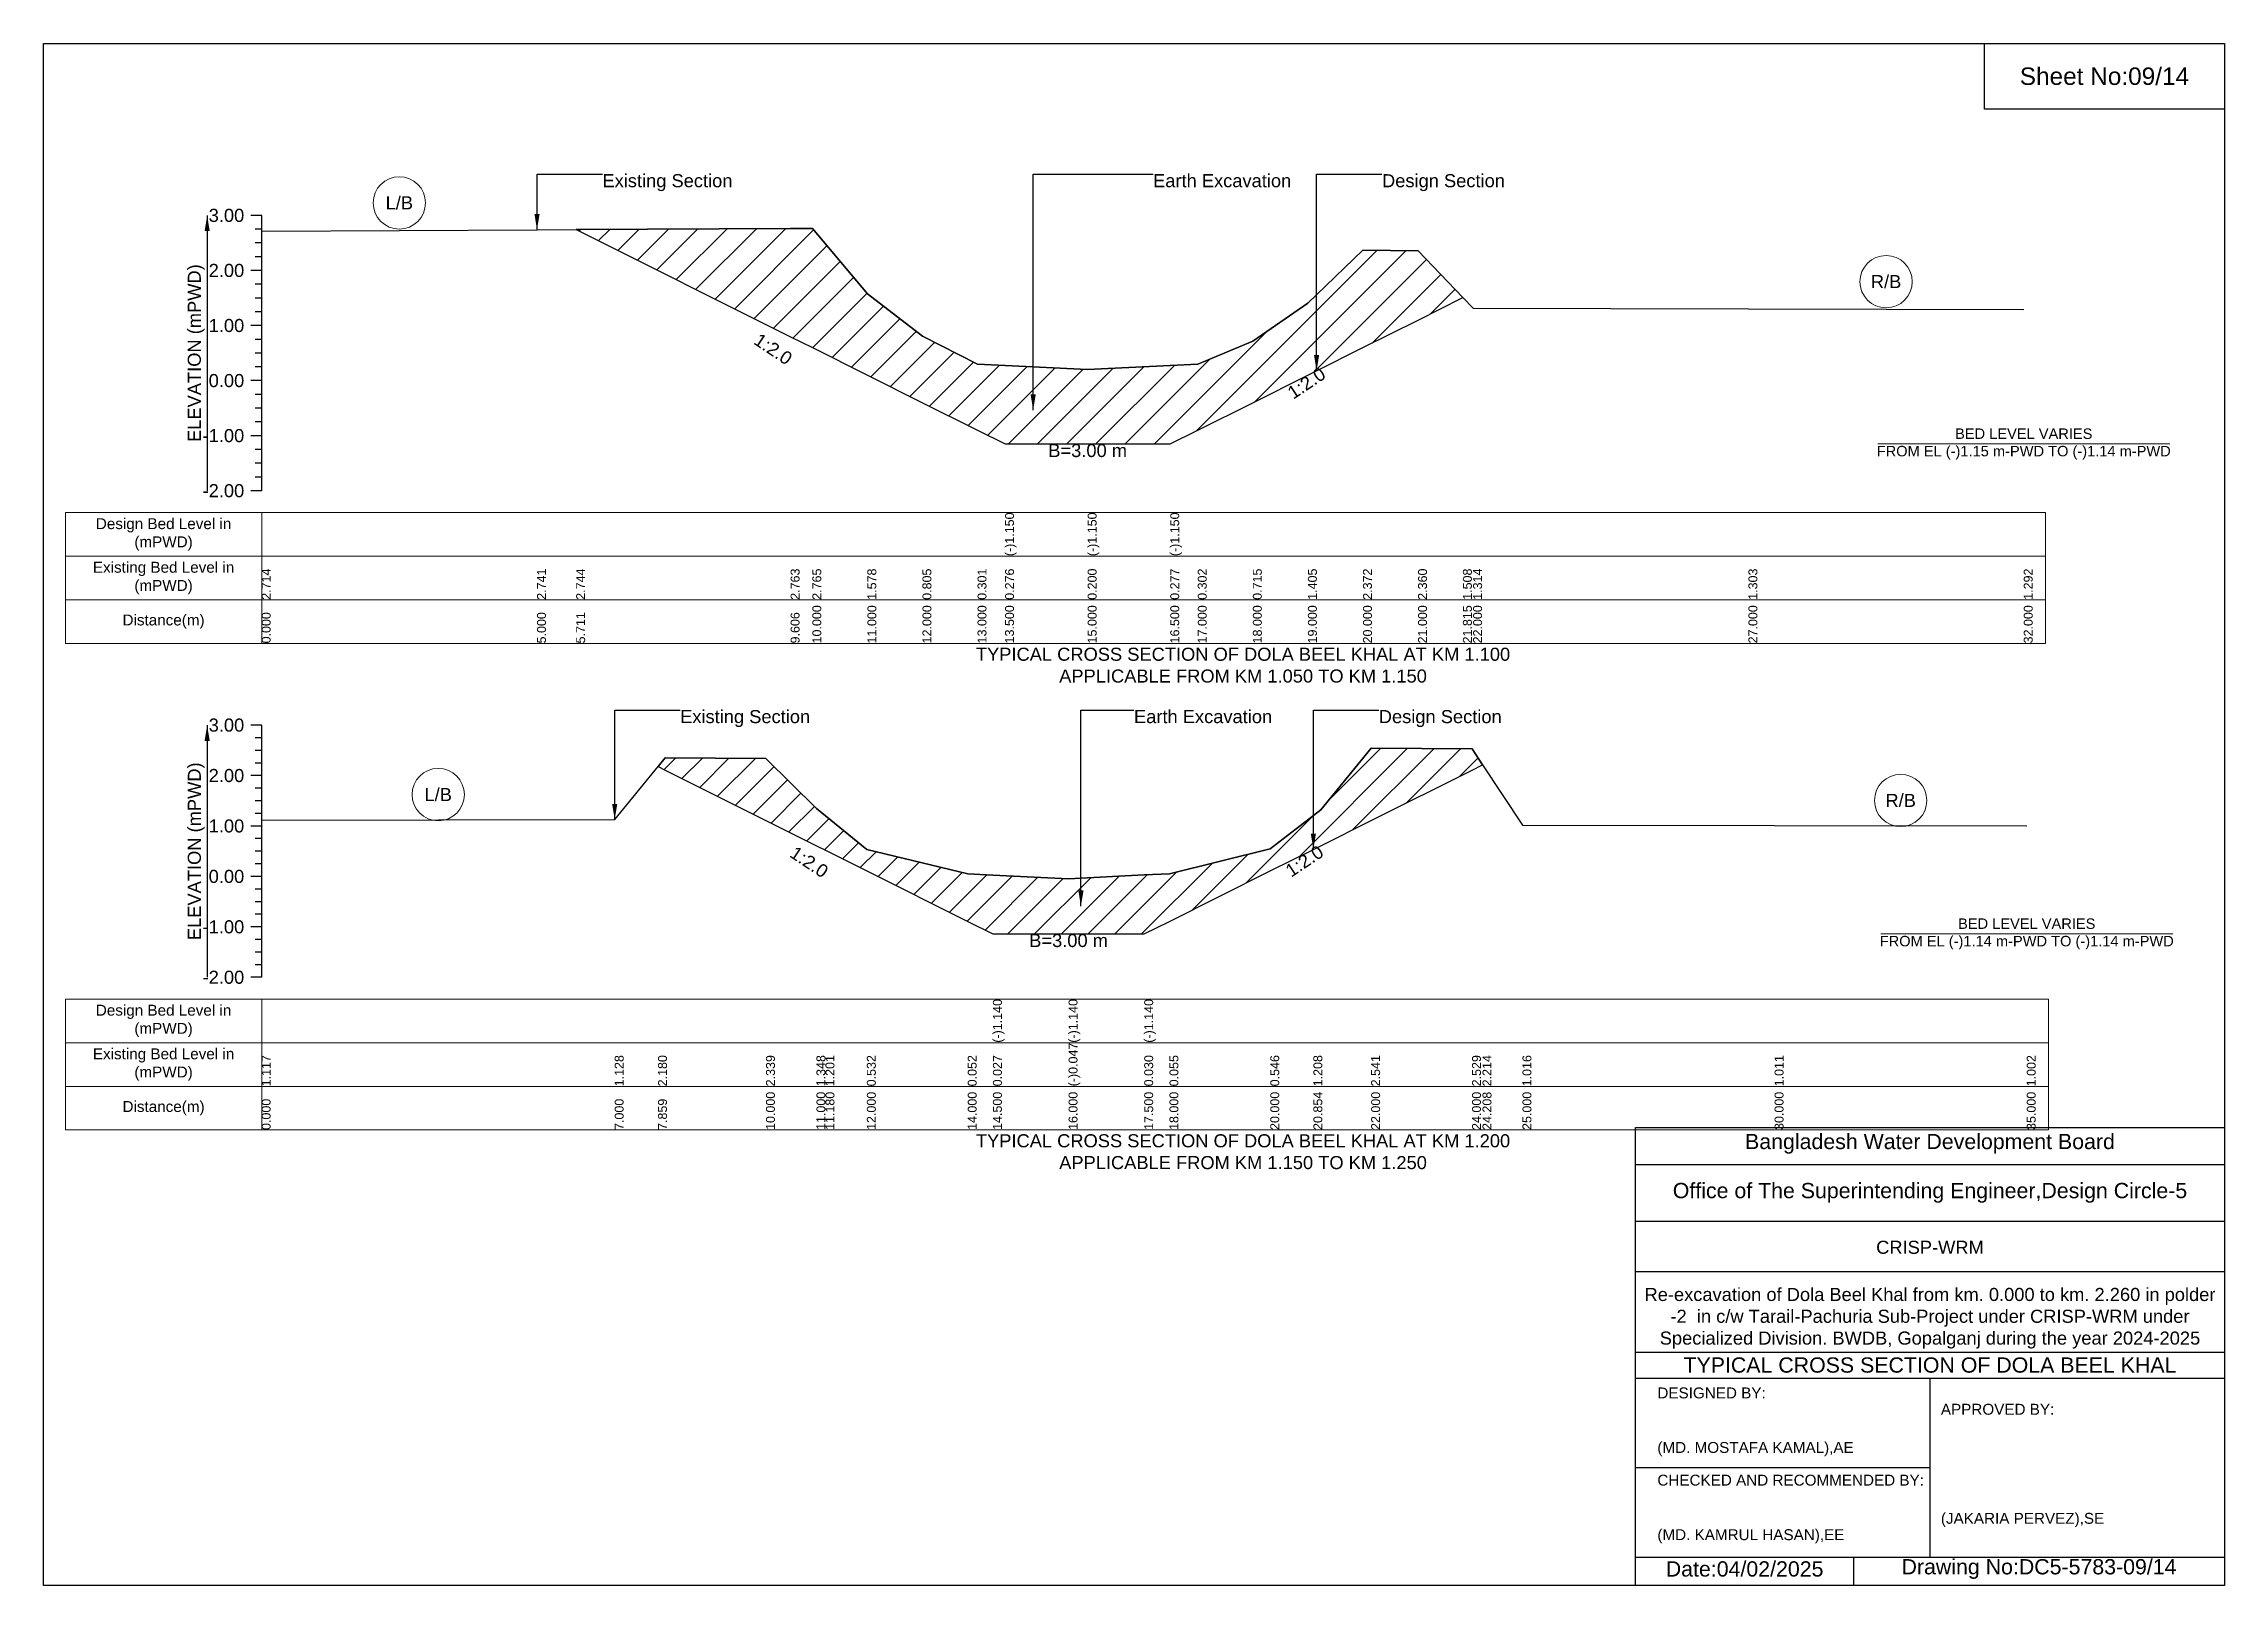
# Model space of a CAD drawing. Header units: inches. Extents: x 91000 to 258000, y -12753 to 0.
# Drawn here: x 180000 to 188000, y -5656 to 0 of the extents above; entities that cross this region are included whole.
import ezdxf

# ---------------------------------------------------------------- set-up
doc = ezdxf.new("R2010")
doc.units = ezdxf.units.IN
doc.header["$LTSCALE"] = 7
doc.header["$MEASUREMENT"] = 0
for name, color, linetype, lineweight in [('Cross section Data Border', 7, 'Continuous', 9), ('Cross Section Labels', 7, 'Continuous', 9), ('Existing_Bed_Level for Xsection', 7, 'Continuous', 25)]:
    doc.layers.add(name, color=color, linetype=linetype, lineweight=lineweight)
doc.styles.get("Standard").update_dxf_attribs({"font": 'arial.ttf'})
doc.dimstyles.get("Standard").update_dxf_attribs({"dimtxt": 0.18, "dimasz": 0.18, "dimexe": 0.18, "dimexo": 0.0625, "dimgap": 0.09, "dimtad": 0, "dimtih": 1, "dimtoh": 1, "dimdec": 4, "dimzin": 0, "dimdsep": 46, "dimtxsty": 'Standard', "dimcen": 0.09, "dimadec": 0, "dimazin": 0, "dimtfac": 1, "dimtdec": 4, "dimtofl": 0, "dimtmove": 0, "dimatfit": 3, "dimfxl": 1, "dimtolj": 1, "dimtzin": 0, "dimarcsym": 0})

msp = doc.modelspace()

# ---------------------------------------------------------------- texts
at = {"attachment_point": 5}
for s, insert, char_height in [('Sheet No:09/14', (187560, -120), 64), ('Bangladesh Water Development Board', (186920, -4036), 56), ('Office of The Superintending Engineer,Design Circle-5', (186920, -4216), 56)]:
    msp.add_mtext(s, dxfattribs=dict(at, insert=insert, char_height=char_height))
for s, insert, char_height, width, attachment_point in [('CRISP-WRM', (186920, -4416), 48, 2240, 5), ('Re-excavation of Dola Beel Khal from km. 0.000 to km. 2.260 in polder -2  in c/w Tarail-Pachuria Sub-Project under CRISP-WRM under Specialized Division. BWDB, Gopalganj during the year 2024-2025', (186920, -4676), 48, 2160, 5), ('TYPICAL CROSS SECTION OF DOLA BEEL KHAL', (186920, -4848), 56, 2240, 5), ('DESIGNED BY:^J^J^J(MD. MOSTAFA KAMAL),AE', (185920, -5056), 40, 1120, 4), ('APPROVED BY:^J^J^J^J^J^J(JAKARIA PERVEZ),SE', (186960, -5216), 40, 1120, 4), ('CHECKED AND RECOMMENDED BY:^J^J^J(MD. KAMRUL HASAN),EE', (185920, -5376), 40, 1120, 4), ('Date:04/02/2025', (186240, -5596), 56, 1120, 5), ('Drawing No:DC5-5783-09/14', (187320, -5596), 56, 1760, 5)]:
    msp.add_mtext(s, dxfattribs=dict(insert=insert, char_height=char_height, width=width, attachment_point=attachment_point))
at = {"layer": 'Cross section Data Border', "char_height": 40, "width": 640, "attachment_point": 5}
for s, insert in [('Design Bed Level in (mPWD)', (180440, -1800.4)), ('Existing Bed Level in (mPWD)', (180440, -1960.4)), ('Distance(m)', (180440, -2120.4)), ('Design Bed Level in (mPWD)', (180440, -3585.3)), ('Existing Bed Level in (mPWD)', (180440, -3745.3)), ('Distance(m)', (180440, -3905.3))]:
    msp.add_mtext(s, dxfattribs=dict(at, insert=insert))
at = {"layer": 'Cross Section Labels'}
for s, insert, char_height, attachment_point in [('Existing Section', (182050, -478.9), 48, 1), ('Earth Excavation', (184070, -478.9), 48, 1), ('Design Section', (184909.8, -478.9), 48, 1), ('L/B', (181305, -584.4), 48, 5), ('R/B', (186759, -873.3), 48, 5), ('BED LEVEL VARIES ^JFROM EL (-)1.15 m-PWD TO (-)1.14 m-PWD', (187264, -1468.7), 38.4, 5), ('B=3.00 m', (183830, -1468.7), 48, 2), ('TYPICAL CROSS SECTION OF DOLA BEEL KHAL AT KM 1.100^JAPPLICABLE FROM KM 1.050 TO KM 1.150', (184400, -2280.4), 48, 5), ('Existing Section', (182335, -2444.8), 48, 1), ('Earth Excavation', (184000, -2444.8), 48, 1), ('Design Section', (184898, -2444.8), 48, 1), ('L/B', (181447.5, -2755.1), 48, 5), ('R/B', (186812.5, -2776.6), 48, 5), ('B=3.00 m', (183760, -3266.2), 48, 2), ('BED LEVEL VARIES ^JFROM EL (-)1.14 m-PWD TO (-)1.14 m-PWD', (187275, -3266.2), 38.4, 5), ('TYPICAL CROSS SECTION OF DOLA BEEL KHAL AT KM 1.200^JAPPLICABLE FROM KM 1.150 TO KM 1.250', (184400, -4065.3), 48, 5)]:
    msp.add_mtext(s, dxfattribs=dict(at, insert=insert, char_height=char_height, attachment_point=attachment_point))
at = {"layer": 'Cross Section Labels', "char_height": 48, "attachment_point": 2}
for insert, rotation in [((182689.8, -1100.6), 326.30993), ((184619.3, -1225.5), 33.69007), ((182822, -2982.2), 326.30993), ((184611.8, -2979.1), 33.69007)]:
    msp.add_mtext('1:2.0', dxfattribs=dict(at, insert=insert, rotation=rotation))
at = {"layer": 'Existing_Bed_Level for Xsection', "char_height": 48, "attachment_point": 6}
for s, insert in [('3.00', (180736, -630.4)), ('2.00', (180736, -832.4)), ('1.00', (180736, -1034.4)), ('0.00', (180736, -1236.4)), ('-1.00', (180736, -1438.4)), ('-2.00', (180736, -1640.4)), ('3.00', (180736, -2500.3)), ('2.00', (180736, -2685.3)), ('1.00', (180736, -2870.3)), ('0.00', (180736, -3055.3)), ('-1.00', (180736, -3240.3)), ('-2.00', (180736, -3425.3))]:
    msp.add_mtext(s, dxfattribs=dict(at, insert=insert))
at = {"layer": 'Existing_Bed_Level for Xsection', "rotation": 90}
for s, insert, char_height, attachment_point in [('ELEVATION (mPWD)', (180560, -1135.4), 48, 5), ('(-)1.150', (183527, -1880.4), 32.8, 1), ('(-)1.150', (183830, -1880.4), 32.8, 1), ('(-)1.150', (184133, -1880.4), 32.8, 1), ('2.714', (180800, -2040.4), 32.8, 1), ('2.741', (181810, -2040.4), 32.8, 1), ('2.744', (181953.7, -2040.4), 32.8, 1), ('2.763', (182740.3, -2040.4), 32.8, 1), ('2.765', (182820, -2040.4), 32.8, 1), ('1.578', (183022, -2040.4), 32.8, 1), ('0.805', (183224, -2040.4), 32.8, 1), ('0.301', (183426, -2040.4), 32.8, 1), ('0.276', (183527, -2040.4), 32.8, 1), ('0.200', (183830, -2040.4), 32.8, 1), ('0.277', (184133, -2040.4), 32.8, 1), ('0.302', (184234, -2040.4), 32.8, 1), ('0.715', (184436, -2040.4), 32.8, 1), ('1.405', (184638, -2040.4), 32.8, 1), ('2.372', (184840, -2040.4), 32.8, 1), ('2.360', (185042, -2040.4), 32.8, 1), ('1.508', (185206.6, -2040.4), 32.8, 1), ('1.314', (185244, -2040.4), 32.8, 1), ('1.303', (186254, -2040.4), 32.8, 1), ('1.292', (187264, -2040.4), 32.8, 1), ('10.000', (182820, -2200.4), 32.8, 1), ('11.000', (183022, -2200.4), 32.8, 1), ('12.000', (183224, -2200.4), 32.8, 1), ('13.000', (183426, -2200.4), 32.8, 1), ('13.500', (183527, -2200.4), 32.8, 1), ('15.000', (183830, -2200.4), 32.8, 1), ('16.500', (184133, -2200.4), 32.8, 1), ('17.000', (184234, -2200.4), 32.8, 1), ('18.000', (184436, -2200.4), 32.8, 1), ('19.000', (184638, -2200.4), 32.8, 1), ('20.000', (184840, -2200.4), 32.8, 1), ('21.000', (185042, -2200.4), 32.8, 1), ('21.815', (185206.6, -2200.4), 32.8, 1), ('22.000', (185244, -2200.4), 32.8, 1), ('27.000', (186254, -2200.4), 32.8, 1), ('32.000', (187264, -2200.4), 32.8, 1), ('0.000', (180800, -2200.4), 32.8, 1), ('5.000', (181810, -2200.4), 32.8, 1), ('5.711', (181953.7, -2200.4), 32.8, 1), ('9.606', (182740.3, -2200.4), 32.8, 1), ('ELEVATION (mPWD)', (180560, -2962.8), 48, 5), ('(-)1.140', (183482.5, -3665.3), 32.8, 1), ('(-)1.140', (183760, -3665.3), 32.8, 1), ('(-)1.140', (184037.5, -3665.3), 32.8, 1), ('(-)0.047', (183760, -3825.3), 32.8, 1), ('1.117', (180800, -3825.3), 32.8, 1), ('1.128', (182095, -3825.3), 32.8, 1), ('2.180', (182253.9, -3825.3), 32.8, 1), ('2.339', (182650, -3825.3), 32.8, 1), ('1.348', (182835, -3825.3), 32.8, 1), ('1.201', (182868.2, -3825.3), 32.8, 1), ('0.532', (183020, -3825.3), 32.8, 1), ('0.052', (183390, -3825.3), 32.8, 1), ('0.027', (183482.5, -3825.3), 32.8, 1), ('0.030', (184037.5, -3825.3), 32.8, 1), ('0.055', (184130, -3825.3), 32.8, 1), ('0.546', (184500, -3825.3), 32.8, 1), ('1.208', (184658, -3825.3), 32.8, 1), ('2.541', (184870, -3825.3), 32.8, 1), ('2.529', (185240, -3825.3), 32.8, 1), ('2.214', (185278.5, -3825.3), 32.8, 1), ('1.016', (185425, -3825.3), 32.8, 1), ('1.011', (186350, -3825.3), 32.8, 1), ('1.002', (187275, -3825.3), 32.8, 1), ('0.000', (180800, -3985.3), 32.8, 1), ('7.000', (182095, -3985.3), 32.8, 1), ('7.859', (182253.9, -3985.3), 32.8, 1), ('10.000', (182650, -3985.3), 32.8, 1), ('11.000', (182835, -3985.3), 32.8, 1), ('11.180', (182868.2, -3985.3), 32.8, 1), ('12.000', (183020, -3985.3), 32.8, 1), ('14.000', (183390, -3985.3), 32.8, 1), ('14.500', (183482.5, -3985.3), 32.8, 1), ('16.000', (183760, -3985.3), 32.8, 1), ('17.500', (184037.5, -3985.3), 32.8, 1), ('18.000', (184130, -3985.3), 32.8, 1), ('20.000', (184500, -3985.3), 32.8, 1), ('20.854', (184658, -3985.3), 32.8, 1), ('22.000', (184870, -3985.3), 32.8, 1), ('24.000', (185240, -3985.3), 32.8, 1), ('24.208', (185278.5, -3985.3), 32.8, 1), ('25.000', (185425, -3985.3), 32.8, 1), ('30.000', (186350, -3985.3), 32.8, 1), ('35.000', (187275, -3985.3), 32.8, 1)]:
    msp.add_mtext(s, dxfattribs=dict(at, insert=insert, char_height=char_height, attachment_point=attachment_point))

# ---------------------------------------------------------------- hatches: boundary and pattern name
at = {"layer": 'Existing_Bed_Level for Xsection'}
h = msp.add_hatch(dxfattribs=at)
h.set_pattern_fill('ANSI31', color=256, scale=606, style=0)
h.paths.add_polyline_path([(181953.7, -682), (182740.3, -1075.4), (182820, -1115.2), (183022, -1216.2), (183224, -1317.2), (183426, -1418.2), (183527, -1468.7), (183830, -1468.7), (184133, -1468.7), (184234, -1418.2), (184436, -1317.2), (184638, -1216.2), (184669.8, -1200.3), (184840, -1115.2), (185042, -1014.2), (185206.6, -931.9), (185042, -759.7), (184840, -757.3), (184669.8, -921.8), (184638, -952.6), (184436, -1092), (184234, -1175.4), (184133, -1180.5), (183830, -1196), (183527, -1180.7), (183426, -1175.6), (183224, -1073.8), (183022, -917.6), (182820, -677.9), (182740.3, -678.3)])
h = msp.add_hatch(dxfattribs=at)
h.set_pattern_fill('ANSI31', color=256, scale=555, style=0)
h.paths.add_polyline_path([(182253.9, -2651.9), (182280, -2665), (182650, -2850), (182835, -2942.5), (182868.2, -2959.1), (183020, -3035), (183390, -3220), (183482.5, -3266.2), (183760, -3266.2), (184037.5, -3266.2), (184130, -3220), (184500, -3035), (184658, -2956), (184685, -2942.5), (184870, -2850), (185240, -2665), (185278.5, -2645.7), (185240, -2587.4), (184870, -2585.2), (184685, -2810.9), (184658, -2831.8), (184500, -2954.3), (184130, -3045.1), (184037.5, -3049.8), (183760, -3064), (183482.5, -3050.3), (183390, -3045.7), (183020, -2956.9), (182868.2, -2833), (182835, -2805.9), (182650, -2622.6), (182280, -2620)])

# ---------------------------------------------------------------- linework, layer by layer
for points in [[(180000, 0), (188000, 0), (188000, -5656), (180000, -5656)], [(187120, 0), (188000, 0), (188000, -240), (187120, -240)]]:
    msp.add_lwpolyline(points, close=True)
for points in [[(185840, -5656), (185840, -3976), (188000, -3976)], [(185840, -4112), (188000, -4112)], [(185840, -4320), (188000, -4320)], [(185840, -4504), (188000, -4504)], [(185840, -4800), (188000, -4800)], [(185840, -4896), (188000, -4896)], [(186920, -4896), (186920, -5552)], [(185840, -5224), (186920, -5224)], [(185840, -5552), (188000, -5552)], [(186640, -5552), (186640, -5656)]]:
    msp.add_lwpolyline(points)
at = {"layer": 'Cross section Data Border'}
for points in [[(180080, -1720.4), (187344, -1720.4), (187344, -2200.4), (180080, -2200.4)], [(180080, -3505.3), (187355, -3505.3), (187355, -3985.3), (180080, -3985.3)]]:
    msp.add_lwpolyline(points, close=True, dxfattribs=at)
for points in [[(180800, -1720.4), (180800, -2200.4)], [(180080, -1880.4), (187344, -1880.4)], [(180080, -2040.4), (187344, -2040.4)], [(180800, -3505.3), (180800, -3985.3)], [(180080, -3665.3), (187355, -3665.3)], [(180080, -3825.3), (187355, -3825.3)]]:
    msp.add_lwpolyline(points, dxfattribs=at)
at = {"layer": 'Cross Section Labels'}
for points in [[(186728.2, -1468.7), (187799.8, -1468.7)], [(186739.2, -3266.2), (187810.8, -3266.2)]]:
    msp.add_lwpolyline(points, dxfattribs=at)
for centre in [(181305, -584.4), (186759, -873.3), (181447.5, -2755.1), (186812.5, -2776.6)]:
    msp.add_circle(centre, 96, dxfattribs=at)
at = {"layer": 'Existing_Bed_Level for Xsection'}
for points in [[(180800, -630.4), (180760, -630.4)], [(180800, -1640.4), (180800, -1438.4), (180800, -1236.4), (180800, -1034.4), (180800, -832.4), (180800, -630.4)], [(180800, -680.9), (180776, -680.9)], [(180800, -688.2), (181810, -682.7), (181953.7, -682), (182740.3, -678.3), (182820, -677.9), (183022, -917.6), (183224, -1073.8), (183426, -1175.6), (183527, -1180.7), (183527, -1180.7), (183830, -1196), (183830, -1196), (184133, -1180.5), (184133, -1180.5), (184234, -1175.4), (184436, -1092), (184638, -952.6), (184669.8, -921.8), (184840, -757.3), (185042, -759.7), (185206.6, -931.9), (185244, -971), (186254, -973.2), (187264, -975.4)], [(180800, -731.4), (180776, -731.4)], [(180800, -781.9), (180776, -781.9)], [(180800, -832.4), (180760, -832.4)], [(180800, -882.9), (180776, -882.9)], [(180800, -933.4), (180776, -933.4)], [(180800, -1034.4), (180760, -1034.4)], [(180800, -983.9), (180776, -983.9)], [(180800, -1084.9), (180776, -1084.9)], [(180800, -1135.4), (180776, -1135.4)], [(180800, -1185.9), (180776, -1185.9)], [(180800, -1236.4), (180760, -1236.4)], [(180800, -1286.9), (180776, -1286.9)], [(180800, -1337.4), (180776, -1337.4)], [(180800, -1438.4), (180760, -1438.4)], [(180800, -1387.9), (180776, -1387.9)], [(180800, -1488.9), (180776, -1488.9)], [(180800, -1539.4), (180776, -1539.4)], [(180800, -1589.9), (180776, -1589.9)], [(180800, -1640.4), (180760, -1640.4)], [(180800, -2500.3), (180760, -2500.3)], [(180800, -2546.6), (180776, -2546.6)], [(180800, -3425.3), (180800, -3240.3), (180800, -3055.3), (180800, -2870.3), (180800, -2685.3), (180800, -2500.3)], [(180800, -2592.8), (180776, -2592.8)], [(180800, -2639.1), (180776, -2639.1)], [(180800, -2848.7), (182095, -2846.6), (182253.9, -2651.9), (182280, -2620), (182650, -2622.6), (182835, -2805.9), (182868.2, -2833), (183020, -2956.9), (183390, -3045.7), (183482.5, -3050.3), (183482.5, -3050.3), (183760, -3064), (183760, -3064), (184037.5, -3049.8), (184037.5, -3049.8), (184130, -3045.1), (184500, -2954.3), (184658, -2831.8), (184685, -2810.9), (184870, -2585.2), (185240, -2587.4), (185278.5, -2645.7), (185425, -2867.3), (186350, -2868.3), (187275, -2869.9)], [(180800, -2685.3), (180760, -2685.3)], [(180800, -2731.6), (180776, -2731.6)], [(180800, -2777.8), (180776, -2777.8)], [(180800, -2870.3), (180760, -2870.3)], [(180800, -2824.1), (180776, -2824.1)], [(180800, -2916.6), (180776, -2916.6)], [(180800, -2962.8), (180776, -2962.8)], [(180800, -3009.1), (180776, -3009.1)], [(180800, -3055.3), (180760, -3055.3)], [(180800, -3101.6), (180776, -3101.6)], [(180800, -3147.8), (180776, -3147.8)], [(180800, -3194.1), (180776, -3194.1)], [(180800, -3240.3), (180760, -3240.3)], [(180800, -3286.6), (180776, -3286.6)], [(180800, -3332.8), (180776, -3332.8)], [(180800, -3425.3), (180760, -3425.3)], [(180800, -3379.1), (180776, -3379.1)]]:
    msp.add_lwpolyline(points, dxfattribs=at)
for points in [[(181953.7, -682), (182740.3, -1075.4), (182820, -1115.2), (183022, -1216.2), (183224, -1317.2), (183426, -1418.2), (183527, -1468.7), (183527, -1468.7), (183830, -1468.7), (183830, -1468.7), (184133, -1468.7), (184133, -1468.7), (184234, -1418.2), (184436, -1317.2), (184638, -1216.2), (184669.8, -1200.3), (184840, -1115.2), (185042, -1014.2), (185206.6, -931.9), (185042, -759.7), (184840, -757.3), (184669.8, -921.8), (184638, -952.6), (184436, -1092), (184234, -1175.4), (184133, -1180.5), (184133, -1180.5), (183830, -1196), (183830, -1196), (183527, -1180.7), (183527, -1180.7), (183426, -1175.6), (183224, -1073.8), (183022, -917.6), (182820, -677.9), (182740.3, -678.3)], [(182253.9, -2651.9), (182280, -2665), (182650, -2850), (182835, -2942.5), (182868.2, -2959.1), (183020, -3035), (183390, -3220), (183482.5, -3266.2), (183482.5, -3266.2), (183760, -3266.2), (183760, -3266.2), (184037.5, -3266.2), (184037.5, -3266.2), (184130, -3220), (184500, -3035), (184658, -2956), (184685, -2942.5), (184870, -2850), (185240, -2665), (185278.5, -2645.7), (185278.5, -2645.7), (185278.5, -2645.7), (185240, -2587.4), (184870, -2585.2), (184685, -2810.9), (184658, -2831.8), (184500, -2954.3), (184130, -3045.1), (184037.5, -3049.8), (184037.5, -3049.8), (183760, -3064), (183760, -3064), (183482.5, -3050.3), (183482.5, -3050.3), (183390, -3045.7), (183020, -2956.9), (182868.2, -2833), (182835, -2805.9), (182650, -2622.6), (182280, -2620)]]:
    msp.add_lwpolyline(points, close=True, dxfattribs=at)

msp.set_redraw_order([(e.dxf.handle, doc.entitydb.next_handle()) for e in msp.query("TEXT MTEXT ATTDEF DIMENSION ARC_DIMENSION")])  # texts and dimensions are drawn at this point

# ---------------------------------------------------------------- leaders
at = {"layer": 'Cross Section Labels', "annotation_type": 0, "has_hookline": 1, "hookline_direction": 0}
for points, text_width in [([(181810, -682.7), (181810, -478.9), (182049.9, -478.9)], 467.2), ([(183630.1, -1344.4), (183630.1, -478.9), (184069.9, -478.9)], 497), ([(184669.8, -1200.3), (184669.8, -478.9), (184909.7, -478.9)], 441.2), ([(182095, -2846.6), (182095, -2444.8), (182334.9, -2444.8)], 467.2), ([(183805.3, -3164.3), (183805.3, -2444.8), (183999.9, -2444.8)], 497), ([(184658, -2956), (184658, -2444.8), (184897.9, -2444.8)], 441.2)]:
    msp.add_leader(points, dimstyle='Standard', override={"dimasz": 57.6}, dxfattribs=dict(at, text_width=text_width))
at = {"layer": 'Existing_Bed_Level for Xsection'}
for points in [[(180600, -630.4), (180600, -1640.4)], [(180600, -2500.3), (180600, -3425.3)]]:
    msp.add_leader(points, dimstyle='Standard', override={"dimasz": 57.6}, dxfattribs=at)

doc.saveas('drawing.dxf')
